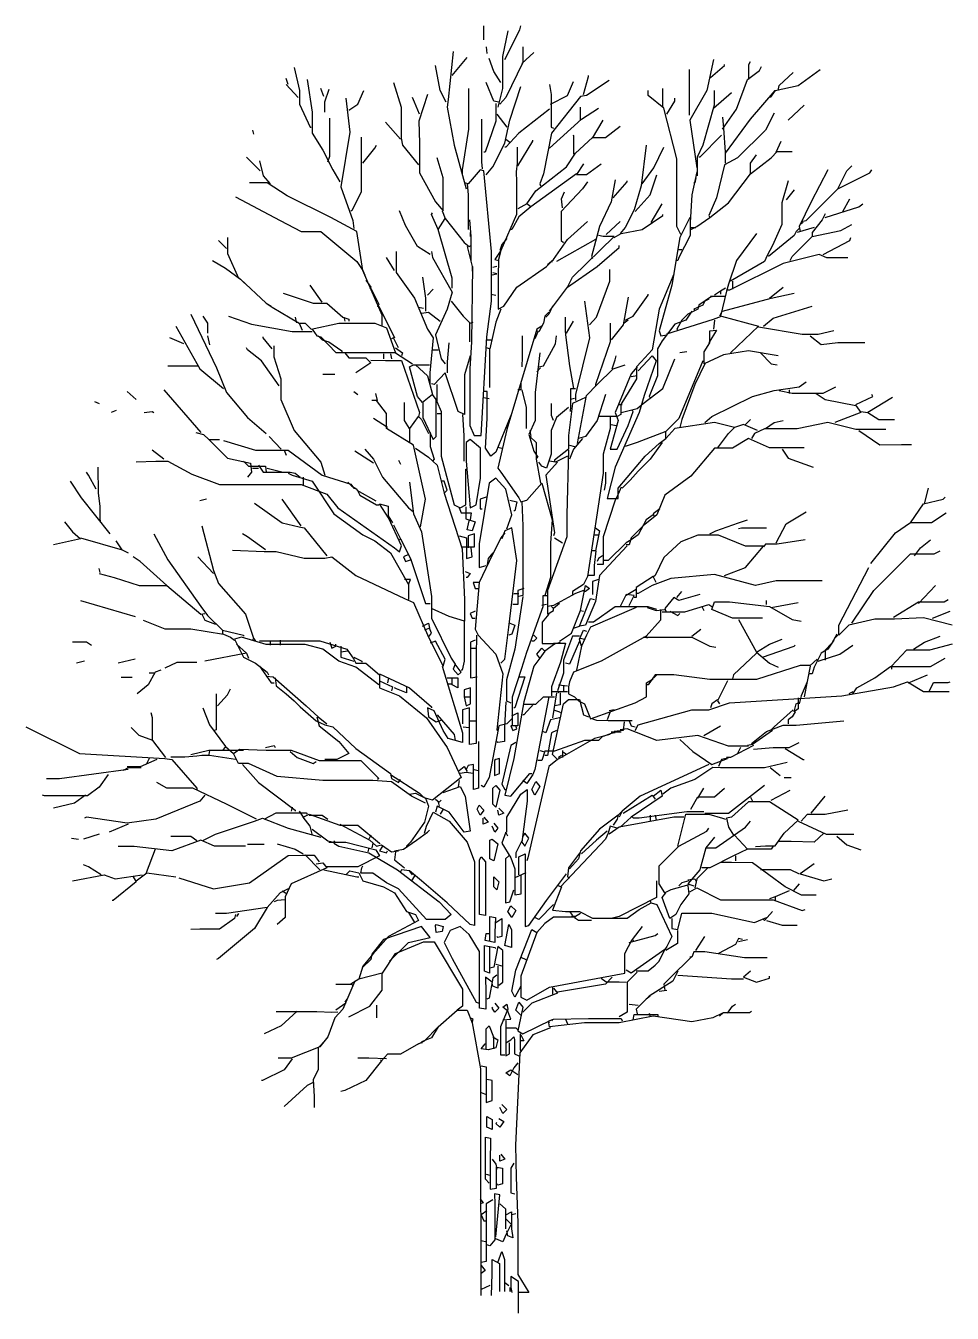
# Model space of a CAD drawing. Header units: inches. Extents: x 22 to 131, y 14 to 165.
import ezdxf

# ---------------------------------------------------------------- set-up
doc = ezdxf.new("R2010")
doc.units = ezdxf.units.IN
doc.header["$MEASUREMENT"] = 0
doc.layers.add('Standard', color=7, linetype='Continuous')

# ---------------------------------------------------------------- blocks, each defined once
blk = doc.blocks.new('A$C13CE6FD1')
at = {"layer": 'Standard', "color": 3, "linetype": 'Continuous'}
for points in [[(53.72, 151.08), (53.72, 149.45)], [(56.23, 147.12), (57.98, 150.62), (58.1, 151.08)], [(56.58, 150.5), (55.94, 147.47), (55.94, 143.73), (55.42, 141.52)], [(54.02, 148.63), (54.13, 147.82)], [(58.33, 148.63), (58.33, 146.77), (56.35, 142.68), (55.65, 141.87)], [(50.17, 148.05), (49.58, 142.45), (49.47, 141.52), (50.28, 137.08), (51.68, 131.95)], [(50.05, 145.25), (51.8, 147.35)], [(55.77, 144.43), (54.95, 145.72), (54.37, 147.23)], [(58.22, 146.65), (59.62, 147.93)], [(80.73, 147.12), (79.92, 143.5), (77.93, 140), (78.75, 134.4)], [(84.88, 144.78), (84.88, 146.53), (85.05, 146.88)], [(31.5, 146.18), (32.14, 143.5), (32.14, 141.87), (33.37, 139.18), (33.48, 139.18)], [(49.35, 142.1), (48.65, 143.5), (48.07, 146.42)], [(65.45, 143.03), (66.03, 145.13), (66.03, 145.25)], [(77.88, 140.58), (77.9, 144.2), (77.9, 145.95)], [(80.38, 145.02), (82.02, 146.42), (82.02, 146.53)], [(81.78, 138.95), (83.42, 141.28), (84.7, 144.78), (86.1, 145.83), (86.33, 146.3)], [(82.13, 136.15), (85.05, 140.12), (87.97, 143.5), (90.65, 144.08), (93.22, 145.95)], [(88.32, 143.5), (88.43, 144.08), (90.07, 145.6)], [(30.8, 144.2), (30.57, 144.9)], [(31.97, 142.68), (30.57, 144.2)], [(33.02, 144.78), (33.6, 140.93), (33.6, 138.48), (34.88, 136.5), (36.05, 134.17), (36.87, 132.77)], [(35, 142.8), (34.65, 143.73)], [(35.58, 143.62), (35.06, 142.1), (35.06, 140.93)], [(43.17, 144.43), (44.04, 141.52), (44.04, 137.9), (44.22, 137.08), (46.08, 134.75)], [(51.97, 143.73), (51.97, 138.95), (51.22, 134.17), (51.22, 133.58)], [(55.53, 142.1), (54.95, 142.22), (54.02, 144.43)], [(54.02, 133.58), (54.83, 134.52), (56.23, 137.32), (56.82, 140), (58.1, 143.97)], [(68.48, 144.67), (65.8, 142.92), (65.1, 142.8), (61.72, 138.48), (60.78, 133.7), (60.32, 132.53), (60.43, 132.3)], [(61.48, 144.2), (61.66, 143.03), (61.66, 139.18), (61.95, 139.07)], [(61.6, 141.87), (63.58, 142.92), (64.28, 144.55)], [(74.78, 141.52), (74.78, 143.73)], [(37.57, 142.57), (38.03, 138.6), (36.98, 132.18), (38.38, 128.22), (38.5, 127.28)], [(37.92, 141.17), (38.97, 141.87), (39.67, 143.5)], [(46.2, 140.7), (45.62, 142.1), (45.38, 142.68)], [(47.13, 143.03), (46.14, 139.88), (46.23, 137.32), (46.23, 133.82), (48.07, 130.43), (49, 129.38), (49, 133.23), (48.3, 135.57)], [(76.88, 126.58), (76.42, 127.52), (76.42, 135.45), (74.9, 141.4), (73.03, 142.92), (73.03, 143.5)], [(75.25, 140.7), (76.18, 142.22), (76.18, 142.57)], [(80.79, 143.5), (80.79, 141.75), (79.45, 137.08), (78.81, 135.68), (78.81, 133.47)], [(80.73, 141.4), (82.83, 143.27)], [(87.97, 143.5), (87.38, 142.68), (87.27, 142.8)], [(55.18, 141.98), (55.18, 139.88), (53.9, 136.27), (53.78, 136.27)], [(55.3, 140.7), (56.47, 139.18)], [(61.48, 141.28), (57.87, 138.48), (56.35, 136.85), (56.23, 136.85)], [(61.48, 136.73), (65.22, 140.12), (67.2, 141.4)], [(65.1, 140), (65.1, 141.52)], [(87.85, 140.82), (86.8, 138.83), (83.53, 135.57), (82.02, 134.75), (81.08, 130.9), (80.15, 128.8), (80.27, 128.57)], [(91.35, 141.75), (89.48, 140)], [(35.47, 135.1), (35.7, 135.8), (35.7, 140.23)], [(43.98, 137.78), (42.23, 139.77)], [(53.49, 140.12), (53.49, 135.1), (53.55, 134.28)], [(64.63, 133.7), (59.27, 129.85), (58.8, 130.2), (59.85, 131.72), (63.47, 134.52), (64.52, 136.15), (66.5, 137.96), (68.02, 137.96), (69.77, 139.3)], [(66.5, 137.9), (67.78, 140)], [(81.78, 140.35), (81.9, 139.07), (82.07, 136.27), (82.07, 134.98)], [(26.6, 138.83), (26.72, 138.37)], [(39.38, 138.02), (39.38, 131.6), (38.27, 129.38), (38.15, 129.38)], [(56.35, 137.78), (56.82, 137.43)], [(57.75, 134.63), (59.5, 137.55), (59.5, 137.67)], [(64.34, 136.03), (64.34, 138.13), (64.28, 138.25)], [(81.67, 138.25), (79.1, 135.68), (78.98, 135.68)], [(88.08, 136.27), (88.67, 137.55)], [(39.55, 134.98), (40.95, 136.73), (41.18, 137.08)], [(57.69, 136.85), (57.69, 134.98), (57.57, 133.93), (57.6, 132.77), (57.6, 128.92), (55.77, 124.72), (55.07, 123.67), (55.53, 123.55)], [(72.8, 137.08), (72.22, 132.3), (71.4, 129.5), (70.35, 127.4), (69.77, 126.7)], [(72.33, 132.53), (73.73, 134.4), (74.9, 136.85)], [(78.05, 127.17), (78.75, 127.52), (80.27, 128.57), (82.48, 130.32), (85.05, 133.7), (87.5, 135.57), (88.2, 136.33), (89.95, 136.33)], [(27.53, 134.05), (25.9, 135.68)], [(27.42, 135.22), (27.88, 133.47), (28.7, 132.53)], [(65.45, 134.87), (64.63, 133.64), (65.8, 133.64), (67.55, 134.87)], [(85.05, 133.7), (85.05, 134.98), (85.75, 135.92)], [(95.32, 131.95), (96.37, 134.05), (96.95, 134.63)], [(52.44, 122.85), (52.3, 113.98), (52.11, 110.83), (52.11, 104.18), (52.62, 103.02), (53.43, 103.02), (54.13, 114.57), (54.66, 118.77), (54.66, 124.6), (53.78, 134.05), (53.32, 134.17), (51.92, 132.53), (51.45, 132.65)], [(69.18, 133), (68.72, 130.43), (67.32, 127.52), (66.38, 124.02), (66.5, 123.78)], [(71.52, 129.27), (73.27, 131.25), (74.08, 133.58)], [(78.75, 133.93), (78.17, 131.25), (77.99, 127.98), (77.99, 126.47), (76.65, 123.9), (76.53, 123.55), (76.42, 123.55)], [(78.63, 133.23), (78.52, 132.65), (78.4, 132.65)], [(94.15, 134.17), (92.17, 130.43), (90.77, 127.52), (90.88, 126.93)], [(91, 128.1), (91.58, 128.22), (95.32, 131.95), (99.05, 133.82), (99.28, 134.17)], [(41.82, 115.85), (41.82, 117.13), (40.13, 120.98), (39.55, 122.38), (38.85, 126.93), (35.82, 128.57), (30.68, 131.13), (28.35, 132.65), (26.25, 132.65)], [(51.8, 132.53), (51.92, 131.25), (51.92, 127.17)], [(65.92, 132.77), (65.33, 131.95), (62.82, 129.27), (62.82, 125.88), (63.12, 125.65)], [(63, 129.73), (62.88, 130.78), (63.23, 131.6)], [(68.95, 130.9), (70.58, 132.77), (70.58, 132.88)], [(89.48, 132.88), (88.72, 130.32), (88.72, 127.75), (87.62, 125.3), (87.03, 124.13), (86.68, 123.43), (82.72, 121.1)], [(90.18, 131.83), (89.25, 130.67)], [(24.62, 131.02), (29.87, 128.22), (32.32, 126.93), (34.65, 126.93), (38.85, 123.43), (39.55, 122.38), (39.78, 121.8)], [(58.8, 130.2), (57.75, 129.62)], [(73.38, 127.98), (74.67, 130.2)], [(93.8, 128.57), (97.77, 129.85), (98.23, 130.2)], [(95.9, 129.27), (96.72, 130.78)], [(47.48, 124.25), (45.97, 125.18), (44.57, 127.63), (43.87, 129.38)], [(48.42, 127.17), (47.6, 128.92), (47.72, 129.15)], [(50.05, 120.28), (50.05, 121.45), (48.42, 127.17), (49.23, 128.45), (51.45, 125.65), (52.03, 125.18), (52.27, 125.3)], [(48.88, 129.38), (49.23, 128.45)], [(59.27, 129.85), (57.87, 128.68), (57.05, 127.17), (56.93, 127.17)], [(69.07, 126.23), (69.88, 126.7), (72.33, 127.17), (74.78, 128.8), (74.78, 128.92)], [(77.93, 128.57), (76.77, 126.23), (75.83, 120.63), (74.32, 115.27), (74.55, 114.68), (75.25, 114.8)], [(93.8, 129.03), (93.45, 128.33), (92.28, 126.82), (92.28, 126.35)], [(52.09, 128.33), (52.24, 126.35), (52.24, 123.43)], [(61.25, 123.08), (61.95, 123.67), (63.58, 126), (65.92, 128.1)], [(68.13, 126.58), (69.77, 128.1)], [(78.05, 127.4), (78.63, 127.4)], [(90.77, 127.28), (90.42, 126.93), (90.18, 126.47), (87.15, 124.02)], [(89.72, 123.55), (89.95, 124.02), (92.28, 126.35), (95.67, 127.05), (96.95, 127.75)], [(92.52, 127.4), (90.53, 126.82)], [(91.23, 127.98), (90.88, 127.75)], [(23.57, 124.95), (22.63, 125.88)], [(23.68, 126.23), (23.68, 124.37), (24.97, 121.45)], [(52.15, 126.82), (52.15, 126.35)], [(56.47, 126.12), (55.88, 125.42), (55.65, 124.72)], [(66.85, 126), (62.3, 123.43)], [(63.58, 120.4), (64.17, 121.57), (69.07, 126.35), (67.78, 126.35), (67.2, 126.47)], [(85.75, 126.7), (83.42, 123.55), (82.48, 120.75), (82.25, 119.93), (81.55, 117.02)], [(93.57, 124.25), (96.72, 125.88), (96.83, 126.23)], [(43.28, 122.38), (42.35, 123.9)], [(43.46, 124.6), (43.46, 122.15), (45.62, 119.12), (47.13, 115.5), (47.83, 114.45), (47.42, 110.37), (47.42, 108.97)], [(47.6, 124.6), (47.72, 123.9), (50.05, 119.82), (49.47, 117.83), (48.07, 114.8), (48.77, 112), (49.23, 111.42)], [(51.8, 125.18), (52.38, 122.85), (52.38, 122.27)], [(55.77, 124.72), (55.47, 123.67), (55.45, 121.68), (55.45, 117.83), (56.12, 118.18), (57.63, 120.4), (61.13, 122.85), (61.72, 123.43), (61.83, 123.43)], [(61.48, 117.6), (63.58, 120.4), (67.08, 122.85), (69.65, 125.07), (69.65, 125.3)], [(76.53, 124.83), (77, 124.83)], [(96.48, 123.84), (94.03, 123.84), (93.1, 124.25), (88.9, 123.2), (82.6, 120.05), (82.25, 120.05)], [(21.93, 123.55), (23.45, 122.62), (25.2, 121.33), (28.23, 118.53), (28.82, 118.18)], [(55.3, 122.85), (54.83, 122.73)], [(66.15, 115.97), (66.97, 116.9), (68.54, 121.1), (68.54, 122.5)], [(25.2, 121.33), (25.67, 120.87)], [(39.9, 121.22), (40.48, 120.4), (40.37, 120.17)], [(46.55, 121.57), (46.9, 119.12), (46.9, 117.6)], [(55.3, 121.92), (54.72, 121.8)], [(54.83, 122.15), (55.3, 122.03)], [(76.07, 121.92), (74.32, 117.83), (73.5, 113.05), (72.22, 111.65), (71.69, 111.07), (71.69, 109.67), (69.82, 106.63), (69.82, 105.47), (69.42, 105.23)], [(82.95, 121.1), (82.95, 120.17)], [(30.22, 119.7), (33.72, 118.53), (35.35, 118.53), (37.22, 116.9), (37.92, 116.67), (37.92, 116.43)], [(34.77, 118.65), (33.37, 120.63)], [(40.48, 120.28), (41.42, 118.42), (41.3, 118.07)], [(47.13, 119.47), (47.83, 120.17)], [(54.6, 119.58), (55.18, 119.47)], [(70.35, 116.55), (71.28, 117.02), (73.03, 119.47), (73.03, 119.58)], [(81.55, 119.93), (80.85, 119.47)], [(82.13, 120.28), (81.55, 119.93), (81.55, 119.58)], [(81.78, 117.6), (87.5, 119.12), (90.18, 119.7)], [(87.27, 119.12), (88.9, 120.4)], [(28.23, 118.53), (28.93, 118.07), (32.08, 116.2), (32.43, 115.38)], [(41.42, 118.18), (43.28, 114.45)], [(46.08, 118.07), (46.67, 117.95)], [(49.93, 118.77), (51.33, 117.02), (52.15, 116.2), (52.5, 116.32)], [(61.83, 118.18), (61.37, 117.25), (61.02, 116.9)], [(65.57, 118.77), (66.15, 114.45), (64.52, 107.8), (64.52, 107.1)], [(70.7, 119.23), (70.12, 115.97), (68.72, 114.22)], [(80.97, 119.35), (80.38, 119.23), (78.98, 118.3), (78.87, 117.83), (77.7, 117.25), (77, 116.55), (76.42, 115.5), (76.53, 115.38)], [(80.15, 119), (79.68, 118.77), (79.45, 118.3), (78.4, 117.83), (78.52, 117.72)], [(80.38, 119.35), (82.13, 119.35)], [(86.57, 115.85), (87.73, 116.78), (92.28, 118.18)], [(19.37, 117.25), (22.4, 110.95), (23.57, 108.03), (26.02, 105.12), (28.23, 103.25)], [(20.77, 117.02), (21.35, 116.2), (21.35, 115.03)], [(23.8, 117.02), (26.48, 116.08), (31.27, 115.21), (33.6, 115.21)], [(31.62, 116.9), (31.73, 116.32), (31.97, 116.32)], [(37.33, 116.9), (37.45, 116.43)], [(46.43, 117.37), (47.25, 117.48), (48.65, 116.43)], [(55.77, 117.83), (55.18, 116.32), (54.48, 113.17), (54.02, 113.28)], [(61.37, 117.48), (60.9, 117.02), (60.78, 116.2), (60.2, 115.15), (59.97, 115.27)], [(63.29, 116.9), (63.29, 115.27), (63.35, 114.8), (63.82, 111.18), (64.28, 108.5)], [(63.47, 115.03), (64.28, 116.43)], [(70.7, 116.55), (70.23, 116.2)], [(78.17, 117.6), (77.47, 116.55), (76.18, 116.08), (74.67, 114.1), (74.14, 113.17), (74.14, 110.02), (73.15, 107.57), (73.27, 107.45)], [(75.25, 114.92), (80.73, 116.67), (81.67, 117.02), (85.98, 115.85), (82.72, 112.7)], [(80.85, 116.55), (80.73, 115.5)], [(81.67, 117.48), (81.43, 117.02)], [(17.62, 115.85), (20.42, 110.83), (23.22, 108.5)], [(32.08, 116.2), (32.78, 116.2), (33.48, 115.5), (36.75, 116.2), (40.95, 116.2), (42.35, 115.62), (43.4, 112.7), (45.38, 111.42)], [(33.6, 115.5), (34.18, 114.68), (34.65, 114.57), (36.4, 112.76), (39.78, 112.73), (43.4, 112.73)], [(52.09, 116.2), (52.09, 113.98)], [(60.55, 115.85), (59.97, 115.5), (56.47, 103.72), (55.42, 99.17), (55.77, 98.7), (57.87, 95.67), (58.1, 95.2), (58.8, 95.43), (60.55, 97.42), (61.77, 93.1), (61.57, 90.42), (61.57, 86.33), (60.9, 84.23)], [(60.08, 115.15), (59.73, 114.33), (59.62, 114.33)], [(68.6, 116.2), (68.6, 113.98), (66.85, 108.97), (66.85, 108.85)], [(88.32, 112.35), (84.82, 112.93), (81.9, 112.47), (79.63, 111.42), (79.63, 112.82), (80.27, 113.87), (80.27, 115.27), (81.08, 115.38), (80.15, 113.87)], [(94.85, 115.27), (92.98, 114.86), (91.12, 114.86), (85.98, 115.73)], [(18.55, 113.75), (16.92, 114.45)], [(21.35, 114.68), (21.58, 113.63)], [(28.93, 113.17), (27.88, 114.45), (27.88, 114.57)], [(29.11, 113.52), (29.11, 112.23), (29.92, 109.67), (29.92, 107.22), (31.5, 103.6), (34.65, 99.87), (35.12, 98.35)], [(34.3, 114.68), (34.77, 114.22), (35.58, 113.98), (37.1, 112.93), (37.1, 112.7)], [(43.75, 113.28), (43.17, 114.45), (42.93, 114.33)], [(49.64, 113.87), (49.44, 111.65), (49.44, 110.37)], [(54.13, 114.22), (54.72, 114.22)], [(58.27, 111.07), (58.3, 112.23), (58.3, 114.68)], [(60.2, 111.07), (60.78, 111.18), (62.18, 113.75), (62.3, 114.68)], [(92.05, 114.68), (93.33, 113.69), (95.32, 113.9), (98.47, 113.9)], [(29.75, 108.85), (27.65, 111.77), (26.02, 113.05), (25.9, 113.28)], [(37.45, 112.7), (37.92, 112.12), (39.9, 112.12), (40.48, 111.53), (38.73, 110.37)], [(40.48, 111.83), (42.23, 111.8), (44.1, 111.8), (46.2, 105.7), (46.08, 105.23)], [(42, 112.58), (42, 112)], [(42.82, 112.58), (42.93, 112)], [(43.4, 113.28), (44.22, 112.7), (44.1, 112.35)], [(52.15, 112.35), (51.51, 110.13), (51.51, 105.47), (50.75, 105.82), (49.23, 110.37), (47.95, 108.97), (47.6, 109.08)], [(47.72, 113.05), (48.42, 113.05)], [(54.42, 113.17), (54.42, 108.62)], [(60.32, 112.7), (59.79, 108.03), (59.79, 104.77), (59.03, 103.13), (59.62, 101.15), (60.08, 100.45), (59.97, 100.33)], [(71.87, 110.6), (73.5, 112.35), (73.97, 111.77), (72.57, 107.68), (71.98, 105.7), (69.18, 99.28), (68.25, 95.61), (69.53, 95.61), (69.53, 96.83), (72.68, 100.57), (74.32, 102.08), (75.13, 102.67), (75.13, 103.48)], [(68.83, 110.83), (69.18, 111.88), (69.3, 112.35)], [(69.88, 105.7), (71.75, 106.17), (72.45, 106.75), (74.78, 108.5), (76.18, 112)], [(77.58, 112.82), (76.77, 112.7)], [(86.22, 112.7), (87.5, 111.42), (88.2, 111.3)], [(20.18, 111.13), (16.68, 111.13)], [(46.61, 106.87), (46.61, 105.12), (47.83, 102.55), (48.18, 102.9), (48.18, 107.22), (47.72, 107.8), (46.55, 106.87), (45.97, 107.57), (45.03, 111.07), (45.5, 111.3), (47.37, 111.3)], [(45.73, 111.3), (47.13, 110.02), (47.72, 107.8)], [(60.43, 110.95), (59.97, 110.48)], [(64.75, 102.08), (65.8, 107.68), (67.08, 108.97), (68.95, 110.83), (70.35, 111.3)], [(71.75, 111.07), (71.05, 110.25), (69.18, 105.7), (69.53, 104.77), (68.6, 101.38), (69.42, 101.38), (70.7, 104.18), (71.28, 105.82), (71.17, 105.93)], [(79.45, 111.77), (76.65, 105), (75.13, 103.48), (71.75, 102.2), (70.35, 101.73)], [(79.68, 111.42), (78.52, 108.97), (77, 104.88), (76.77, 103.95)], [(34.88, 110.19), (36.28, 110.19)], [(48.24, 108.97), (48.24, 106.98), (48.77, 105.82), (48.77, 100.57), (50.28, 94.85), (50.98, 94.5), (51.63, 94.85), (51.63, 99.05), (51.68, 99.05)], [(58.1, 109.2), (58.1, 108.38), (57.75, 108.38)], [(71.75, 110.02), (71.05, 109.9)], [(79.68, 104.53), (80.5, 105.23), (85.28, 107.57), (87.85, 108.27), (90.77, 108.73), (91.58, 109.32)], [(11.9, 108.15), (12.95, 107.22)], [(16.22, 108.38), (20.53, 103.37)], [(38.5, 108.15), (38.97, 107.8)], [(41.3, 107.1), (41.07, 107.92)], [(56.93, 105.35), (55.18, 101.03), (54.6, 100.57), (53.96, 101.5), (54.16, 105), (54.16, 108.15), (53.78, 108.15)], [(53.78, 107.45), (54.37, 107.33)], [(58.22, 108.38), (58.74, 106.28), (58.74, 103.83)], [(65.68, 107.45), (64.17, 106.75), (63.7, 103.02), (63.7, 101.38), (62.07, 100.1), (62.07, 99.98)], [(63.93, 105.82), (63.99, 106.4), (63.99, 108.5), (64.52, 108.5)], [(64.4, 107.33), (63.93, 107.22)], [(68.02, 107.8), (67.08, 104.77), (65.68, 102.9), (64.87, 102.67)], [(88.43, 108.27), (89.95, 107.98), (93.57, 107.98), (95.08, 108.73)], [(89.6, 108.38), (89.6, 107.92)], [(92.75, 107.92), (93.8, 107.22), (97.42, 106.52), (98, 105.7), (94.97, 104.53)], [(97.42, 106.63), (99.4, 107.57), (99.28, 107.8)], [(101.73, 107.45), (98.82, 105.7), (100.1, 104.88), (101.97, 104.88)], [(8.05, 106.98), (8.63, 106.75)], [(10.62, 105.93), (10.03, 105.7)], [(13.88, 105.7), (14.82, 105.82), (15.05, 105.7)], [(46.32, 92.28), (46.9, 95.55), (45.5, 101.85), (42.35, 103.83), (42.35, 105.58), (41.18, 107.1), (40.6, 107.1)], [(45.03, 103.83), (44.45, 104.77), (44.45, 106.87)], [(63.7, 106.28), (62.3, 105.12), (61.66, 103.6), (61.66, 100.8), (61.13, 99.17), (60.55, 99.4), (60.2, 99.87)], [(61.95, 104.77), (61.72, 105.35), (61.72, 106.75)], [(69.53, 106.63), (70, 106.63)], [(98, 105.82), (98.82, 105.7)], [(42.47, 103.95), (40.83, 105)], [(45.09, 102.2), (45.09, 103.83), (46.08, 105.23), (46.43, 104.88), (47.25, 103.25)], [(48.3, 105.58), (48.77, 105.58)], [(51.27, 105.47), (51.42, 103.02), (51.42, 99.98)], [(68.6, 105.23), (68.6, 103.83), (67.78, 100.8), (67.78, 98.58), (65.92, 86.45), (65.45, 85.52), (64.17, 84.7), (64.17, 84.35)], [(69.3, 105.23), (67.32, 105.23)], [(68.72, 104.3), (69.3, 104.18)], [(81.2, 101.5), (82.48, 103.25), (83.18, 103.95), (80.85, 104.53), (76.18, 103.83), (75.13, 102.67)], [(85.87, 103.6), (84.23, 104.3), (83.18, 103.95)], [(84.47, 104.3), (85.05, 104.88)], [(100.92, 103.72), (97.42, 103.72), (94.15, 104.53), (90.53, 103.78), (86.68, 103.78), (85.52, 103.25), (85.17, 102.67)], [(86.8, 103.83), (87.85, 104.53), (88.9, 104.77)], [(19.95, 103.37), (20.88, 103.13), (21.47, 102.55), (22.75, 102.55)], [(29.98, 101.38), (28.58, 102.9)], [(47.48, 103.37), (47.48, 101.73), (47.95, 100.22), (47.72, 99.98)], [(59.15, 103.6), (59.27, 102.9)], [(59.15, 102.9), (59.91, 102.2), (59.91, 100.22), (60.43, 97.42)], [(97.77, 103.6), (100.22, 101.91), (102.78, 101.94), (103.95, 101.94)], [(16.22, 100.22), (14.82, 101.27)], [(21.47, 102.55), (23.68, 100.33), (26.37, 99.75), (26.48, 98.7), (26.02, 98.12)], [(23.22, 102.43), (26.95, 101.27), (30.8, 101.27), (34.77, 98.35), (38.15, 97.3), (38.5, 96.83), (38.73, 96.83)], [(30.33, 101.27), (30.57, 100.68)], [(39.78, 101.38), (40.83, 100.22), (41.88, 98.12), (44.92, 94.5), (45.5, 94.03)], [(45.73, 101.5), (47.25, 100.45), (48.3, 99.52), (49.12, 96.25), (49.47, 96.6), (49.12, 97.65), (48.77, 97.65)], [(51.68, 99.98), (52.15, 94.5), (52.85, 94.85), (53.38, 98), (53.38, 101.5), (52.15, 102.55), (51.68, 102.2), (51.68, 99.98)], [(55.42, 101.62), (55.88, 101.5)], [(63.7, 101.27), (63.52, 93.68), (63.52, 91.12), (61.25, 84.82), (61.25, 82.02), (61.95, 82.48), (61.95, 82.72)], [(65.33, 102.67), (64.28, 101.38), (63.82, 100.22)], [(63.82, 101.85), (64.4, 101.73)], [(74.67, 102.2), (73.27, 100.22), (71.87, 98.82), (70.93, 97.77), (70, 96.83)], [(91.35, 101.56), (87.27, 101.56), (84.82, 102.67), (82.95, 101.5), (80.85, 101.5), (78.05, 98.23), (75.02, 96.02), (74.08, 93.68), (72.45, 92.4), (71.05, 91), (70.82, 90.18), (70.47, 90.18)], [(88.78, 101.38), (89.48, 100.33), (92.4, 99.28)], [(12.95, 99.93), (15.28, 100.01), (16.68, 100.01), (19.48, 98.47), (22.75, 97.24), (26.6, 97.27), (32.32, 97.27), (35.35, 96.13), (36.63, 94.5), (43.28, 89.83), (43.87, 89.37), (44.1, 90.07), (42.58, 93.33), (41.53, 94.97), (42.52, 94.73), (42.52, 93.57), (43.05, 92.75)], [(25.55, 99.98), (26.13, 99.4), (28.12, 99.4), (28.23, 98.7)], [(40.83, 99.75), (38.62, 101.15)], [(43.75, 100.1), (43.98, 99.63)], [(62.42, 99.87), (61.02, 98.35), (62.07, 91.58), (61.95, 91.23)], [(63.58, 100.57), (62.18, 99.87), (61.48, 99.98)], [(8.28, 96.72), (7.35, 98.35), (7.12, 98.7)], [(8.46, 99.28), (8.49, 96.25), (8.68, 94.73), (8.68, 93.22), (8.75, 92.98)], [(26.6, 99.17), (27.3, 99.17)], [(27.3, 99.52), (27.88, 98.7), (31.03, 98.7), (31.62, 98.58), (32.2, 98.12)], [(28.35, 99.17), (30.22, 98.7)], [(30.8, 98.58), (31.27, 98.35), (33.6, 97.65), (36.17, 93.8), (39.55, 91.35), (40.95, 90.65), (42.82, 89.25), (44.92, 85.52), (45.15, 86.1), (44.45, 86.1)], [(68.02, 98.7), (68.02, 97.42), (67.9, 96.6)], [(9.92, 91.47), (6.53, 95.67), (5.25, 97.65)], [(32.55, 98.12), (32.55, 97.18)], [(37.8, 97.53), (38.27, 97.07), (38.85, 96.72), (39.2, 96.02), (41.18, 94.85), (41.42, 94.85)], [(45.03, 97.53), (45.5, 93.8), (46.43, 91.7), (47.6, 84.12), (47.6, 81.55), (49.93, 76.88), (50.4, 76.18)], [(56.47, 92.05), (57.05, 93.68), (56.35, 96.72), (55.18, 98), (54.37, 97.42), (53.2, 90.3), (53.2, 87.5), (54.02, 87.73)], [(69.88, 96.95), (69.53, 96.13), (69.18, 95.43), (67.78, 91.12), (67.78, 87.85), (67.08, 87.85)], [(105.47, 94.97), (105.93, 96.83)], [(21.23, 95.55), (20.42, 95.32)], [(32.32, 92.4), (30.1, 95.55)], [(38.85, 96.6), (41.07, 95.32)], [(49.12, 96.25), (51.22, 89.72), (51.51, 83.77), (51.51, 81.2), (49.7, 81.78), (47.6, 82.72)], [(54.02, 95.78), (53.32, 95.55), (53.32, 94.38), (53.55, 94.38)], [(56.82, 95.43), (57.63, 95.2), (57.4, 94.15), (57.28, 94.15)], [(58.22, 95.2), (58.33, 92.4), (58.33, 84.23), (57.87, 84.12)], [(103.83, 92.75), (105.35, 94.97), (107.68, 95.55), (107.92, 95.78)], [(26.83, 95.08), (30.1, 92.75), (32.08, 92.28), (32.67, 92.17), (35.35, 88.9)], [(50.87, 94.5), (51.1, 93.92), (52.27, 93.92), (52.15, 93.1)], [(51.63, 94.62), (51.63, 93.22), (52.73, 92.87), (52.38, 91.82), (51.8, 91.93), (52.03, 92.98)], [(73.62, 93.68), (72.8, 93.1), (71.87, 91.35), (71.05, 90.77), (70.47, 90.42), (68.37, 88.32), (67.9, 88.32)], [(74.43, 94.38), (73.62, 93.8), (73.73, 93.57)], [(88.08, 90.42), (89.25, 92.63), (91.58, 94.03)], [(99.17, 87.97), (102.08, 91.58), (103.83, 92.81), (106.28, 92.81), (108.03, 93.92)], [(4.55, 92.87), (5.48, 91.7), (6.42, 90.88), (3.27, 90.18)], [(20.65, 92.4), (22.05, 87.15), (22.63, 85.63), (25.78, 82.02), (26.72, 79.22), (26.6, 78.98)], [(43.17, 92.52), (43.98, 90.88), (43.87, 90.77)], [(55.77, 76.3), (56.23, 76.77), (56.7, 80.5), (57.63, 88.32), (57.05, 92.17), (56.23, 91.82), (55.88, 90.88)], [(66.85, 92.17), (67.32, 91.82), (66.85, 89.48), (66.5, 89.48)], [(80.27, 91.47), (80.97, 91.82), (83.65, 92.75), (84.7, 93.1)], [(6.42, 91), (11.32, 89.6), (12.02, 89.25)], [(11.32, 89.6), (10.62, 90.65)], [(15.05, 91.47), (16.68, 88.43), (20.53, 82.95), (21.35, 81.9), (23.1, 80.15), (25.55, 79.57), (25.55, 79.45)], [(28.12, 89.6), (26.02, 91.12), (25.43, 91.47)], [(43.98, 90.88), (45.15, 88.55), (46.9, 83.3), (47.48, 83.3)], [(50.87, 91.23), (51.74, 91), (51.74, 88.55), (52.38, 88.78), (52.27, 89.83)], [(51.22, 89.95), (52.67, 89.95), (52.67, 91.47), (51.92, 91.23), (51.92, 89.83)], [(56.23, 91.58), (55.77, 91), (54.37, 88.2), (53.2, 85.75), (52.73, 80.27), (53.08, 79.57), (55.18, 77.35), (56, 75.02), (55.3, 68.48), (55.42, 68.37)], [(62.07, 91), (63, 90.42)], [(66.73, 91.35), (67.2, 91.35)], [(82.02, 86.57), (84.47, 87.5), (86.57, 90.01), (84.47, 90.01), (81.32, 91.29), (78.87, 91.29), (76.88, 90.53), (74.9, 88.67), (73.85, 86.57), (73.73, 86.45)], [(86.92, 92.11), (84, 92.11), (83.65, 92.05)], [(91.47, 90.77), (88.2, 90.24), (86.8, 90.24), (86.57, 89.95)], [(104.3, 88.9), (105, 89.83), (106.17, 90.77)], [(24.27, 89.54), (28, 89.4), (29.4, 89.4), (32.67, 88.61), (35.12, 88.61), (35.93, 88.78), (38.73, 86.57), (44.45, 83.88), (45.5, 83.42), (47.25, 79.33), (47.6, 79.8), (47.37, 80.38), (46.78, 80.15)], [(54.83, 89.25), (54.25, 88.55), (54.13, 87.62)], [(70.58, 90.07), (67.32, 86.57), (66.85, 83.53), (65.68, 80.73), (64.98, 80.62)], [(66.91, 89.48), (66.7, 87.73), (66.7, 86.57), (65.92, 86.57)], [(96.95, 80.97), (99.52, 84.82), (103.83, 89.13), (106.63, 89.13), (107.33, 89.48)], [(16.57, 85.4), (13.42, 88.2), (12.6, 88.78)], [(22.05, 86.8), (20.18, 88.78)], [(44.92, 89.02), (44.33, 88.78), (44.57, 88.2), (45.15, 88.43)], [(67.67, 88.9), (67.2, 88.55), (67.08, 88.2)], [(8.75, 86.92), (8.63, 87.38)], [(8.63, 86.8), (10.38, 86.33), (13.3, 85.4), (16.57, 85.4), (20.53, 82.02), (21, 82.13)], [(51.57, 87.03), (52.15, 86.8), (51.8, 86.33), (51.68, 86.33)], [(73.97, 85.75), (73.62, 86.45), (71.63, 85.17), (71.63, 84), (71.4, 84)], [(93.45, 85.93), (88.08, 85.93), (85.63, 85.4), (80.85, 86.68), (75.72, 86.22), (73.5, 85.4), (71.87, 84.47), (71.75, 84.47)], [(108.73, 80.73), (105.35, 81.61), (101.97, 81.46), (99.63, 81.46), (96.6, 80.73), (95.43, 79.57), (95.43, 80.73), (98.93, 87.5)], [(44.92, 85.52), (44.92, 83.77)], [(53.2, 85.75), (52.5, 85.75), (52.73, 85.05), (53.08, 85.05)], [(58.45, 85.05), (57.75, 84.82), (57.75, 83.18), (57.17, 83.18)], [(65.45, 84.82), (64.52, 84.47), (61.95, 83.07), (61.25, 82.95)], [(65.1, 82.48), (65.68, 85.4), (66.15, 85.05), (65.68, 84.7), (65.45, 84.7)], [(67.2, 86.1), (66.5, 85.87), (66.5, 84.35)], [(71.63, 84.93), (70.47, 84.23)], [(76.42, 84), (77, 84.7)], [(104.77, 83.3), (106.75, 85.4)], [(6.42, 83.65), (12.83, 81.78)], [(58.33, 84.12), (57.4, 77.93), (56.41, 74.32), (56.41, 71.87), (56.93, 71.63)], [(57.11, 69.07), (57.11, 72.33), (58.22, 75.72), (58.8, 77.58), (60.72, 82.95), (60.72, 84.23), (61.25, 84.23)], [(57.28, 84.47), (57.87, 84.47)], [(61.13, 83.18), (60.55, 83.07)], [(62.65, 83.3), (61.95, 82.72), (61.72, 82.95)], [(64.28, 80.38), (64.98, 80.62), (66.27, 83.88), (66.73, 83.77)], [(70.82, 83.07), (71.4, 84.23), (70.47, 84.35), (69.77, 82.95)], [(74.67, 82.31), (77.35, 82.31), (80.15, 83.18), (80.5, 82.95)], [(79.1, 84.35), (76.65, 83.65), (76.07, 84), (75.02, 82.72), (75.13, 82.37)], [(86.45, 81.55), (82.95, 81.55), (80.5, 82.6), (80.85, 83.48), (82.6, 83.48), (87.27, 82.95), (89.95, 81.43), (91, 81.2)], [(86.92, 83.18), (86.92, 83.65)], [(87.5, 82.83), (90.65, 83.42)], [(101.85, 81.67), (104.77, 83.48), (107.8, 83.48), (108.27, 83.77)], [(20.65, 82.02), (21, 81.32), (22.28, 80.85)], [(52.73, 82.37), (52.15, 82.13), (52.38, 81.55), (52.73, 81.55)], [(61.37, 82.02), (60.61, 81.08), (60.61, 78.58), (62.18, 78.58), (62.77, 78.75)], [(62.65, 78.87), (64.05, 79.8), (65.1, 82.48), (65.45, 82.37)], [(71.63, 82.83), (66.27, 80.5), (65.8, 79.57), (65.22, 78.28), (64.98, 79.1), (65.45, 80.15), (65.8, 80.03)], [(74.08, 82.6), (73.03, 82.89), (69.18, 82.89), (66.62, 81.08), (66.03, 81.08)], [(74.49, 82.6), (74.49, 81.32), (72.8, 79.45), (72.92, 79.22)], [(72.92, 82.83), (73.97, 82.48), (75.02, 82.6)], [(75.6, 82.37), (76.53, 81.9), (76.77, 82.13)], [(79.33, 82.95), (79.57, 82.48)], [(106.4, 81.55), (108.5, 82.37)], [(13.77, 81.32), (16.33, 80.33), (19.37, 80.33), (23.22, 79.68), (24.03, 79.33), (24.5, 78.98)], [(23.1, 80.15), (23.1, 79.68)], [(46.55, 80.62), (47.25, 80.97), (47.37, 80.38)], [(51.45, 81.2), (51.45, 76.53), (51.22, 75.48), (51.1, 75.48)], [(56.82, 80.97), (57.4, 80.73), (57.05, 79.68), (56.7, 79.57)], [(78.17, 79.45), (79.22, 80.27)], [(83.65, 81.43), (85.75, 77.58), (87.27, 78.52), (88.78, 79.1)], [(5.48, 78.81), (7.12, 78.81), (7.7, 78.4)], [(41.42, 73.73), (38.73, 75.83), (36.75, 76.53), (34.88, 77.93), (32.78, 78.46), (28.23, 78.46), (25.32, 79.33), (24.5, 79.1), (25.55, 77), (26.95, 76.3), (28.35, 75.25), (28.47, 74.9)], [(26.72, 79.22), (26.95, 78.87)], [(27.42, 78.92), (34.53, 78.92), (37.68, 77.93), (38.5, 76.77), (38.73, 76.3), (39.9, 76.3), (41.53, 74.9), (41.53, 73.38), (43.87, 72.45), (47.02, 69.88), (49.47, 66.38), (51.1, 62.88), (47.72, 60.2), (46.9, 60.43)], [(28.7, 78.87), (28.7, 78.4)], [(29.87, 78.98), (29.87, 78.4)], [(35.7, 78.75), (35.93, 78.05), (36.4, 78.28), (36.4, 78.52)], [(47.25, 79.33), (49, 75.95), (49.23, 76.77), (48.07, 78.87), (47.48, 78.63)], [(52.91, 79.57), (52.88, 77.23), (52.88, 66.85), (52.09, 66.73), (52.09, 71.05), (51.27, 70.82), (51.27, 69.18)], [(52.73, 78.98), (52.21, 78.75), (52.21, 74.55), (52.97, 74.67)], [(59.62, 79.57), (59.97, 79.22), (59.62, 78.87), (59.38, 78.87)], [(61.95, 78.63), (63.35, 78.63), (62.77, 76.42), (61.72, 73.5), (61.72, 72.45)], [(64.98, 79.45), (64.17, 79.45), (63.12, 76.65), (63.12, 75.13), (62.42, 73.03), (62.53, 72.8)], [(64.98, 78.87), (63.82, 76.18), (63.35, 76.3)], [(72.8, 79.45), (67.55, 76.53), (64.28, 75.25), (63.82, 74.08), (63.7, 73.5), (63.7, 72.68), (64.4, 72.33), (64.87, 71.87), (65.57, 71.52), (66.27, 69.77), (71.52, 71.63), (72.86, 72.33), (72.86, 73.97), (73.62, 74.43)], [(65.1, 79.22), (65.57, 79.1)], [(72.45, 79.33), (78.17, 79.33), (80.27, 78.28), (80.97, 78.17)], [(94.85, 78.98), (94.15, 77.93), (93.33, 77.47), (92.52, 75.83), (92.28, 75.02), (91.93, 75.02)], [(95.2, 79.68), (94.62, 78.63), (93.8, 77.82), (93.8, 76.65)], [(95.32, 79.57), (94.97, 79.22)], [(104.18, 77.93), (105.47, 78.75), (107.33, 79.45)], [(24.73, 78.52), (25.9, 77.47), (21, 76.53)], [(25.9, 77.47), (26.13, 76.88)], [(36.98, 78.28), (36.98, 77), (38.5, 76.53)], [(37.8, 77.7), (36.98, 77.58)], [(52.27, 78.05), (52.85, 78.05)], [(60.9, 77.7), (60.32, 76.88), (59.97, 77.35), (60.55, 78.05), (60.9, 77.7)], [(62.07, 78.52), (60.9, 77.7)], [(65.22, 78.28), (64.63, 75.48)], [(85.75, 77.47), (83.07, 74.9), (82.95, 74.43)], [(85.75, 77.58), (87.27, 76.3), (88.32, 75.83)], [(86.45, 77), (90.18, 78.28), (90.3, 78.4)], [(92.98, 76.53), (95.55, 77.35), (97.07, 78.4)], [(108.73, 78.52), (106.05, 77.82), (103.37, 77.82), (101.62, 75.95), (101.62, 75.6)], [(6.88, 76.53), (5.95, 76.3)], [(12.83, 76.77), (10.85, 76.3)], [(20.07, 76.36), (17.73, 76.36), (16.33, 75.72)], [(27.42, 75.95), (28.82, 73.97), (29.17, 73.97)], [(38.5, 77), (39.43, 76.53), (39.43, 76.42)], [(48.88, 75.95), (51.27, 68.13), (51.27, 66.97), (49.58, 67.43), (49, 68.37), (47.95, 70.7), (47.13, 71.05), (47.25, 70), (48.18, 69.42), (48.88, 69.65)], [(50.4, 76.18), (50.17, 75.6), (50.75, 74.9), (51.1, 75.25), (50.4, 76.18)], [(60.32, 76.88), (59.62, 75.95), (58.45, 71.75), (57.28, 65.1), (56.23, 60.78), (56.93, 60.67), (59.15, 63.35), (59.38, 63.35)], [(92.87, 76.77), (92.05, 76.01), (90.88, 76.01), (85.75, 74.38), (80.27, 74.38), (76.07, 74.9), (73.85, 74.9), (73.03, 73.73), (72.92, 73.73)], [(92.05, 75.95), (91.35, 72.33)], [(97.07, 72.68), (97.53, 73.38), (99.63, 74.55), (101.5, 75.89), (106.17, 75.89), (107.92, 76.88)], [(12.48, 74.61), (11.2, 74.61)], [(15.87, 75.48), (15.17, 75.25), (14.35, 73.73), (13.07, 72.68)], [(15.05, 75.13), (14.47, 75.13)], [(28.23, 74.78), (29.05, 74.67), (32.9, 71.28), (34.3, 70), (35.35, 69.18)], [(29.28, 74.55), (29.4, 73.62), (30.57, 72.68), (31.5, 71.87), (32.2, 71.17), (34.07, 69.53), (35.12, 69.07), (36.05, 68.83), (38.73, 66.27), (42.82, 63.35), (42.93, 62.77), (43.75, 62.3), (43.98, 62.65)], [(41.53, 75.02), (45.03, 73.38), (47.6, 71.17), (47.6, 71.05)], [(41.53, 74.2), (43.05, 73.5), (42.93, 73.03)], [(42.58, 74.55), (42.47, 73.97)], [(49.47, 74.55), (50.69, 74.55), (50.69, 73.38), (50.05, 73.73), (50.05, 74.55)], [(57.87, 74.67), (58.57, 74.67), (57.4, 71.05), (57.28, 71.05)], [(71.52, 68.37), (71.87, 69.07), (78.17, 70.82), (80.15, 70.82), (82.6, 71.63), (95.78, 72.45), (101.85, 73.5), (103.48, 74.08), (105.35, 72.98), (108.38, 72.98)], [(74.08, 74.9), (73.73, 74.55)], [(82.37, 74.2), (81.2, 71.87), (81.43, 71.52)], [(91.7, 74.08), (91, 72.45), (90.77, 71.52)], [(103.6, 73.97), (105.82, 74.9)], [(106.05, 73.03), (106.52, 74.03), (108.27, 74.03), (108.5, 74.08)], [(22.34, 72.68), (22.34, 68.48), (22.17, 68.37)], [(22.52, 71.28), (23.68, 72.57), (24.03, 73.27)], [(44.68, 73.5), (44.68, 72.8), (43.52, 73.27), (43.28, 73.38)], [(49.58, 73.85), (50.05, 73.85)], [(51.45, 72.33), (51.68, 71.28), (52.21, 71.52), (52.21, 73.38), (51.45, 73.15), (51.45, 72.33)], [(63.58, 72.92), (61.72, 72.92)], [(62.3, 72.8), (61.83, 69.88)], [(62.71, 72.8), (62.71, 71.4), (62.07, 71.28)], [(62.53, 73.73), (63.58, 73.62)], [(63.12, 73.62), (63.12, 73.03)], [(97.07, 72.92), (96.6, 72.68)], [(20.77, 71.05), (21.58, 69.07), (23.45, 66.5), (23.1, 66.03)], [(51.45, 72.33), (52.15, 72.33)], [(56.35, 71.75), (56.17, 68.83), (56.17, 67.08), (55.42, 66.97), (55.3, 67.08)], [(61.37, 72.33), (59.73, 63.82), (59.5, 63.23), (58.8, 62.18), (58.33, 62.53)], [(59.62, 71.52), (58.45, 70.23), (58.33, 70.23)], [(58.45, 71.46), (59.85, 71.46), (60.78, 72.33), (62.07, 72.33)], [(63.47, 65.57), (62.42, 64.98), (61.83, 65.57), (63.12, 71.52), (63.7, 72.04), (64.98, 72.04), (65.45, 70.23), (66.03, 70)], [(81.2, 71.98), (80.5, 71.52), (80.38, 71.05)], [(90.65, 72.22), (90.65, 70.93), (90.18, 70.58), (90.42, 71.52), (90.65, 71.63)], [(14.88, 67.2), (14.88, 69.88), (14.7, 70.47)], [(34.18, 70), (34.42, 68.95), (36.75, 67.08), (37.92, 65.68), (36.52, 64.98), (35.12, 64.98)], [(48.3, 70.23), (50.28, 67.9), (50.4, 67.2)], [(52.15, 69.53), (52.85, 69.53)], [(57.05, 69.77), (56.47, 69.18), (55.53, 68.95), (54.37, 62.88), (53.78, 61.72), (53.43, 61.95)], [(57.05, 70.12), (57.75, 70.47), (57.75, 68.95), (56.93, 68.95), (57.17, 68.37), (57.63, 68.6), (57.52, 68.95)], [(62.65, 69.88), (61.6, 69.65), (61.02, 68.13), (60.67, 68.25)], [(61.95, 70.82), (62.65, 70.58), (62.77, 70.47)], [(66.5, 69.77), (66.97, 69.59), (68.37, 69.56), (71.17, 69.56)], [(68.6, 70.58), (68.25, 69.65)], [(69.07, 70.82), (68.48, 70.7)], [(70.82, 69.53), (71.05, 68.95), (71.52, 68.83)], [(85.17, 66.85), (86.92, 68.25), (88.9, 69.01), (90.42, 69.01), (96.02, 69.53)], [(90.07, 70.82), (87.85, 68.83), (87.5, 68.48)], [(90.3, 70.58), (89.95, 70), (89.48, 69.65), (89.48, 69.18)], [(0, 68.83), (6.3, 65.68), (16.33, 65.1), (17.15, 64.98), (20.07, 61.6), (20.07, 61.48)], [(16.45, 65.22), (14.93, 67.2), (13.3, 67.78), (12.37, 68.72)], [(51.33, 68.83), (52.03, 68.72)], [(62.3, 68.37), (61.72, 68.13), (61.25, 65.45), (60.9, 65.45)], [(69.18, 68.13), (68.72, 68.02), (67.78, 67.67)], [(69.88, 68.19), (68.72, 68.19)], [(70.23, 69.42), (70.12, 68.37), (69.07, 68.25)], [(84.82, 66.56), (82.48, 66.56), (78.87, 67.78), (74.08, 67.2), (70.58, 68.6), (69.77, 68.48)], [(79.57, 67.78), (81.55, 68.95)], [(87.62, 68.37), (85.28, 66.73), (84.7, 66.62), (84.7, 66.5)], [(23.45, 66.5), (24.38, 65.68)], [(28.12, 66.38), (29.17, 66.62), (29.28, 66.38)], [(53.14, 67.08), (53.14, 61.6), (52.56, 61.48), (52.56, 64.4), (51.92, 64.28), (51.68, 63.82)], [(57.52, 66.97), (56.93, 66.62), (55.88, 62.07), (56.23, 61.48), (56.35, 61.48)], [(67.67, 67.67), (67.2, 67.2), (65.57, 67.2), (62.07, 65.98), (60.9, 65.98), (60.55, 64.87), (60.08, 64.87)], [(68.6, 67.9), (66.73, 67.43), (63.47, 65.57), (63.12, 65.8)], [(76.77, 67.32), (78.28, 65.92), (80.5, 64.4), (82.37, 65.1)], [(85.4, 66.62), (82.72, 65.22), (82.25, 65.22)], [(85.4, 66.21), (87.73, 66.41), (89.6, 66.41), (90.77, 66.97)], [(15.4, 64.98), (13.42, 64.11), (11.9, 64.11)], [(14.47, 65.1), (14.12, 64.4)], [(24.62, 64.98), (21.58, 65.45), (20.65, 65.45), (20.07, 65.39), (18.67, 65.25), (17.03, 65.25)], [(19.37, 65.57), (21.47, 66.09), (25.55, 66.09)], [(21.58, 66.03), (21.47, 65.57)], [(46.9, 59.85), (45.27, 60.67), (42.93, 62.36), (40.72, 62.5), (34.88, 62.5), (29.52, 63), (26.13, 64.52), (24.97, 64.52), (24.38, 65.68), (25.08, 66.21), (28.23, 66.06), (31.15, 66.06), (34.42, 64.87), (39.32, 64.87), (41.42, 62.77), (41.3, 62.65)], [(31.03, 65.92), (31.85, 65.22), (33.72, 64.52), (34.07, 64.75)], [(55.01, 64.87), (55.01, 63.12), (55.59, 63.35), (55.59, 65.1), (55.18, 64.98), (55.01, 64.87)], [(62.42, 64.98), (61.37, 64.17), (58.92, 53.43), (58.8, 53.08)], [(60.32, 66.03), (60.78, 65.92)], [(62.88, 65.45), (62.53, 65.22), (62.65, 65.1)], [(63, 66.03), (63, 65.22)], [(82.72, 65.22), (81.67, 64.98), (81.32, 64.17)], [(83.88, 66.38), (83.53, 65.68)], [(89.13, 66.27), (91.23, 64.98), (91.35, 64.98)], [(12.02, 63.82), (3.97, 62.71), (2.45, 62.71)], [(13.53, 63.99), (12.02, 63.99), (11.43, 63.7)], [(25.43, 64.4), (27.3, 62.3), (31.62, 59.03), (31.62, 58.92)], [(50.87, 63.7), (51.45, 64.17), (51.8, 63.58)], [(52.5, 63.35), (51.68, 63.47), (50.98, 63.35)], [(52.62, 63.82), (53.08, 63.7)], [(80.15, 64.4), (72.1, 60.67), (70, 58.92), (69.65, 58.22)], [(89.37, 64.63), (86.68, 63.99), (81.55, 63.99), (80.62, 64.05), (78.52, 62.65), (75.72, 61.6), (74.78, 60.9)], [(87.38, 64.05), (88.55, 63.12)], [(9.68, 63.23), (8.63, 61.72), (7.23, 60.73), (2.22, 60.73), (1.98, 60.78)], [(27.07, 57.98), (23.57, 59.73), (19.6, 61.6), (16.57, 61.6), (15.4, 62.3)], [(42.82, 63.23), (46.2, 61.02), (46.67, 60.55), (46.78, 60.55)], [(50.87, 62.53), (50.75, 61.83)], [(55.18, 61.95), (55.65, 61.37), (55.18, 59.38), (54.83, 59.73), (54.83, 61.6), (55.18, 61.95)], [(59.85, 62.42), (60.32, 61.83), (59.73, 60.78), (59.38, 61.48), (59.85, 62.42)], [(86.68, 61.95), (82.48, 58.63), (79.68, 58.63)], [(89.02, 62.88), (89.83, 62.88)], [(7, 60.78), (5.72, 59.85), (3.27, 59.27)], [(21, 60.78), (20.42, 60.08), (15.28, 57.98), (11.9, 57.52), (7.12, 58.22), (6.88, 58.1)], [(45.03, 60.9), (45.73, 61.02), (46.9, 60.43), (47.25, 59.5), (46.78, 57.63), (45.15, 55.3), (44.68, 54.83), (44.68, 54.72)], [(49, 61.13), (50.98, 61.83), (51.57, 60.67), (52.15, 56.58), (51.45, 56.47), (49.7, 58.8), (48.3, 59.5), (48.07, 58.8)], [(56.47, 56.47), (56.47, 58.22), (58.1, 60.9), (58.86, 61.48), (58.86, 60.08), (58.22, 55.3), (58.57, 54.83), (59.03, 55.77), (58.57, 56.35), (58.33, 56)], [(73.62, 60.67), (74.55, 61.37), (74.67, 60.67), (71.05, 58.22), (69.77, 57.05)], [(70.12, 58.68), (73.5, 60.78), (73.85, 60.32)], [(78.05, 59.15), (78.87, 60.61), (80.85, 60.61), (82.02, 61.6)], [(78.87, 60.43), (79.57, 61.6)], [(85.05, 60.55), (85.28, 60.08)], [(87.5, 60.2), (89.72, 61.37)], [(92.17, 58.68), (93.8, 60.67)], [(31.27, 59.38), (31.15, 58.92)], [(48.07, 60.32), (48.53, 59.97), (48.77, 60.2)], [(48.42, 59.97), (48.53, 59.5)], [(49, 59.15), (48.65, 58.57)], [(53.2, 59.62), (53.78, 59.03), (53.32, 58.45), (52.97, 59.15), (53.2, 59.62)], [(55.53, 59.27), (56.12, 58.68), (55.53, 58.45), (55.42, 59.03)], [(85.63, 54.78), (86.8, 54.86), (87.97, 54.86), (89.02, 56.35), (90.65, 57.87), (87.27, 60.03), (84.82, 60.03), (82.83, 58.22), (82.25, 58.1), (82.48, 57.05), (83.07, 56.12)], [(96.48, 59.03), (93.8, 58.51), (91.7, 58.51), (91, 57.75)], [(20.88, 55.53), (22.28, 56.23), (26.83, 57.75), (27.77, 58.1), (30.8, 56.93), (34.65, 55.88)], [(28, 57.98), (29.4, 58.74), (32.9, 58.74), (33.02, 58.57)], [(32.08, 58.92), (32.55, 58.22)], [(33.6, 56.23), (33.37, 57.17), (32.55, 58.22), (33.25, 58.57), (36.87, 57.28), (38.97, 57.28), (41.53, 55.18), (41.53, 55.07)], [(33.25, 58.45), (34.77, 58.45), (35.47, 57.98)], [(46.78, 56.35), (47.02, 57.17), (47.83, 58.8), (49.7, 57.75), (51.8, 55.3), (52.67, 52.97), (52.67, 45.5), (52.15, 45.62), (49.47, 48.18), (46.43, 50.75), (45.03, 51.92)], [(53.78, 58.22), (54.25, 57.63), (53.67, 57.4), (53.67, 58.1)], [(54.95, 57.52), (55.42, 56.93), (55.07, 56.47), (54.72, 57.17)], [(69.53, 58.45), (67.32, 56.82), (65.1, 54.25), (64.87, 53.32), (63.82, 52.15)], [(77.23, 58.22), (76.07, 58.22), (69.65, 57.05), (68.48, 56.23)], [(70, 58.92), (69.53, 58.45), (69.42, 57.98), (68.95, 57.28)], [(79.57, 58.86), (77.58, 58.86), (71.98, 58.1), (71.28, 58.1), (71.17, 58.33)], [(73.27, 58.45), (73.27, 57.75)], [(73.85, 58.45), (73.97, 57.87)], [(76.53, 54.83), (77.47, 58.57), (80.27, 58.57)], [(79.8, 54.6), (80.97, 54.6), (84.47, 57.05), (85.05, 57.75)], [(80.15, 58.57), (81.78, 58.1), (82.13, 57.98)], [(90.65, 57.75), (93.92, 56.23), (95.78, 56.23), (97.18, 56.23)], [(8.63, 56.23), (6.77, 55.65)], [(12.02, 57.4), (9.8, 56.47)], [(20.07, 55.42), (19.37, 55.94), (17.03, 55.94)], [(33.6, 56.82), (35.47, 55.42), (36.17, 55.3), (36.28, 55.42)], [(36.87, 57.4), (40.37, 55.53), (41.18, 54.83), (41.77, 54.95), (42.93, 54.13), (43.75, 54.25)], [(40.48, 56.12), (40.25, 55.65)], [(43.28, 54.25), (44.33, 54.48), (45.85, 55.53), (47.13, 56.47), (47.37, 56.7)], [(56.58, 56), (56.35, 56.47), (55.88, 55.18), (56.93, 53.43), (57.4, 52.15), (57.4, 49.12), (58.16, 49.23), (58.16, 51.45)], [(69.42, 56.93), (68.6, 57.17), (68.37, 56.35), (68.02, 55.65), (62.77, 50.05), (62.53, 50.17)], [(68.25, 56.58), (66.97, 55.53), (65.22, 53.9)], [(77.82, 50.28), (75.72, 49.7), (75.02, 49.35), (74.32, 50.4), (74.32, 52.5), (76.65, 54.83), (79.92, 56.58), (80.15, 56.93)], [(83.18, 56.12), (84.7, 54.48), (83.07, 53.67), (80.27, 52.27), (79.33, 52.27)], [(93.68, 56.35), (92.52, 55.3), (89.83, 55.36), (88.32, 55.36)], [(95.2, 56), (96.37, 54.95), (98, 54.37)], [(5.37, 55.77), (6.18, 55.65)], [(25.78, 54.83), (22.17, 54.83), (20.53, 55.53), (17.15, 54.25), (12.72, 54.78), (10.85, 54.78)], [(15.17, 54.48), (14.12, 51.68)], [(28, 55.01), (26.02, 55.01)], [(29.52, 55.07), (31.62, 54.48), (32.55, 53.9)], [(35.58, 55.3), (37.57, 55.3), (41.07, 54.37), (41.53, 53.67), (38.97, 52.38), (35.35, 52.38)], [(36.17, 55.18), (36.75, 54.83), (40.25, 54.02), (43.63, 52.03), (48.53, 48.3), (49.93, 46.78), (49.23, 46.2), (47.02, 46.2), (43.75, 49.82), (42.35, 50.52), (40.72, 51.63), (39.32, 51.63), (39.43, 52.27), (39.55, 52.5)], [(40.25, 54.6), (40.13, 54.13)], [(40.72, 55.18), (40.6, 54.6)], [(41.88, 54.83), (41.53, 54.25), (42.35, 54.02), (42.47, 54.25)], [(54.72, 55.65), (55.42, 55.07), (54.95, 53.08), (54.48, 53.32), (54.48, 55.53), (54.72, 55.65)], [(58.22, 55.42), (57.52, 54.02), (57.52, 53.43)], [(80.85, 55.88), (79.8, 54.6), (79.1, 52.03), (77.7, 50.4), (78.4, 50.17)], [(87.73, 54.83), (87.5, 54.48), (84.7, 54.48)], [(17.97, 51.1), (22.05, 49.82), (26.25, 50.52), (30.8, 53.73), (32.55, 53.75), (33.83, 53.75), (34.42, 52.97)], [(32.78, 53.78), (34.53, 52.03)], [(43.4, 54.13), (43.28, 53.2), (44.45, 52.27)], [(53.43, 53.55), (53.96, 52.97), (53.96, 46.67), (53.26, 46.78), (53.26, 53.2), (53.43, 53.55)], [(56.7, 53.67), (56.29, 53.32), (56.29, 48.18), (56.82, 48.3), (57.28, 49.7)], [(57.87, 51.45), (57.87, 53.55), (58.63, 53.9), (58.6, 52.38), (58.6, 45.38), (59.03, 45.5), (61.13, 48.42), (63.47, 51.57)], [(65.1, 54.13), (63.7, 52.27), (63.58, 51.22), (63.82, 51.1)], [(90.07, 49.58), (89.13, 50.05), (85.28, 52.85), (82.83, 52.91), (81.55, 52.91), (81.55, 52.85)], [(83.3, 53.67), (83.3, 53.08)], [(5.48, 50.75), (9.22, 51.45), (10.5, 50.98), (13.65, 51.45)], [(8.87, 51.45), (7.35, 52.38), (6.77, 52.62)], [(12.95, 50.75), (14.23, 51.68), (17.62, 51.22)], [(34.07, 52.73), (34.88, 52.85), (35.35, 52.27), (31.15, 50.4), (30.45, 48.88), (30.45, 46.43), (29.52, 45.62)], [(35, 52.03), (38.85, 51.22), (39.08, 51.22)], [(37.57, 51.45), (38.03, 51.92), (39.08, 51.68), (39.55, 50.75), (42, 50.05), (43.28, 49.35), (44.68, 47.13), (45.73, 46.78), (46.08, 46.08), (42.58, 44.22), (40.72, 42.12), (39.55, 40.72), (39.08, 39.2)], [(45.38, 51.45), (45.03, 51.92), (44.1, 52.03), (43.98, 51.8)], [(58.68, 51.68), (57.4, 51.1)], [(80.03, 52.27), (78.75, 50.98), (78.52, 49.93)], [(86.22, 52.09), (89.72, 52.09), (90.77, 51.57)], [(92.52, 52.73), (90.88, 51.57), (93.68, 50.75), (94.62, 50.98)], [(12.6, 51.22), (12.95, 50.63), (10.27, 48.42), (10.15, 48.42)], [(45.62, 51.33), (45.27, 50.75)], [(54.95, 51.22), (55.53, 50.63), (55.3, 49.7), (54.95, 50.05), (54.95, 51.22)], [(62.88, 50.05), (61.83, 47.31), (63.35, 47.16), (64.98, 47.16), (66.5, 46.38), (70.58, 46.38), (71.98, 47.37), (73.38, 48.18), (73.27, 48.42)], [(74.02, 50.75), (74.02, 48.77), (69.65, 46.55), (68.72, 46.32)], [(77.7, 50.17), (77.82, 49.23), (76.88, 47.95), (76.3, 46.78), (75.6, 46.32), (74.67, 48.77), (75.13, 49.35)], [(77.82, 50.75), (77, 50.52), (76.65, 50.17)], [(77.7, 50.87), (78.52, 50.98), (78.63, 50.75)], [(77.93, 49.47), (78.75, 49.93), (81.55, 48.53), (87.73, 48.53), (91.12, 47.25), (91.47, 47.37)], [(90.77, 50.4), (90.07, 49.58), (91, 49.12), (92.75, 49.12)], [(30.8, 49.82), (29.87, 49.35), (28.35, 47.6), (23.57, 46.9), (22.28, 46.9)], [(30.45, 48.53), (29.52, 48.42), (29.17, 48.3)], [(30.1, 49.58), (30.68, 49.23)], [(89.6, 49.58), (87.97, 48.88), (87.27, 48.65)], [(87.97, 48.88), (87.97, 48.42)], [(28.35, 47.6), (26.83, 45.15), (22.63, 41.65), (22.4, 41.53)], [(24.97, 46.9), (24.73, 46.55)], [(44.92, 47.02), (45.62, 45.85)], [(56.93, 47.83), (57.52, 47.25), (57.05, 46.43), (56.58, 47.13), (56.93, 47.83)], [(61.95, 47.95), (60.2, 46.2), (59.73, 46.43)], [(63.82, 47.13), (64.17, 46.67)], [(65.1, 46.9), (64.52, 46.55), (64.05, 46.55)], [(73.38, 48.18), (74.08, 47.95), (75.83, 44.22), (75.25, 43.05), (75.02, 42.7)], [(75.83, 46.32), (75.83, 45.15), (76.53, 45.03), (77, 46.96), (80.5, 46.96), (85.52, 45.85), (86.92, 46.43)], [(87.62, 47.13), (86.68, 46.08), (86.57, 46.2)], [(24.62, 46.78), (24.5, 46.32), (22.75, 45.09), (20.42, 45.09), (19.37, 45.03)], [(42.7, 41.3), (44.92, 43.52), (47.48, 44.1), (46.43, 45.38), (42, 43.87), (40.6, 42.12), (40.48, 41.53), (39.55, 40.6)], [(48.18, 45.62), (49, 45.38), (48.88, 44.8), (48.18, 44.68), (48.07, 45.5), (48.18, 45.62)], [(54.72, 38.85), (53.96, 39.43), (53.99, 37.68), (53.99, 35.7), (53.26, 35.82), (53.26, 42.47), (52.03, 44.45), (50.98, 45.38), (49.82, 44.92), (49.12, 43.52), (50.05, 41.65), (52.85, 36.52), (53.2, 36.4)], [(54.48, 43.63), (54.48, 46.55), (55.13, 46.43), (55.04, 44.68), (55.04, 43.52), (53.9, 43.75), (54.02, 44.57), (54.37, 44.57)], [(55.18, 45.85), (55.88, 46.32), (55.88, 44.22), (55.42, 44.1), (55.3, 44.22)], [(56.7, 45.62), (56.99, 45.03), (56.99, 42.93), (56.23, 43.17), (56.7, 45.62)], [(64.52, 46.49), (61.95, 46.49), (60.9, 45.73), (59.97, 44.68)], [(64.4, 46.43), (64.87, 46.14), (66.38, 46.14)], [(72.33, 45.38), (71.17, 43.87), (71.4, 43.63)], [(86.92, 46.08), (88.78, 45.56), (90.53, 45.56)], [(58.1, 38.38), (57.4, 37.1), (57.05, 37.8), (57.52, 40.25), (59.38, 45.03), (59.97, 44.68), (58.1, 39.55), (58.1, 37.1), (58.8, 36.75), (61.48, 38.27), (70.29, 39.9), (70.29, 42.23), (71.17, 43.87)], [(70.82, 43.52), (73.85, 44.33), (74.2, 44.57)], [(76.47, 44.92), (76.47, 43.4), (75.13, 42.58)], [(78.63, 42.58), (79.68, 44.22)], [(84.12, 43.87), (83.65, 43.98), (83.3, 43.28), (81.32, 42.23)], [(83.65, 43.63), (84.7, 43.87)], [(41.88, 39.9), (43.4, 42.23), (46.67, 43.58), (47.95, 43.58), (51.27, 38.03), (51.27, 36.05), (50.63, 35.58)], [(54.42, 43.05), (54.42, 39.9), (53.84, 40.13), (53.84, 43.17), (54.42, 43.05)], [(55.53, 38.5), (56, 38.85), (56, 42.58), (55.42, 43.05), (54.95, 40.6), (54.48, 40.48)], [(54.48, 43.05), (55.07, 42.93), (55.18, 42.82)], [(71.63, 40.19), (73.03, 40.19), (73.85, 40.83), (74.32, 41.3), (75.02, 42.7), (71.05, 39.9), (70.47, 40.25)], [(87.03, 41.71), (84.35, 41.71), (79.68, 42.41), (78.4, 42.41), (78.17, 41.77), (77.93, 41.77)], [(55.18, 40.95), (56, 40.72)], [(58.1, 41.77), (58.68, 41.53)], [(78.28, 42), (77.93, 41.65), (75.83, 39.55), (74.9, 38.62), (75.02, 37.92)], [(37.92, 34.77), (40.37, 36.05), (41.82, 37.92), (41.82, 39.9), (39.08, 39.2), (38.15, 38.62)], [(55.3, 39.67), (54.83, 39.32), (54.37, 36.98), (54.13, 36.87)], [(55.42, 40.72), (55.42, 38.15), (54.83, 38.38), (54.72, 38.73)], [(68.83, 39.43), (68.02, 38.62), (62.42, 37.68)], [(67.55, 39.32), (68.13, 38.91), (69.65, 38.91), (70.47, 38.85)], [(71.75, 40.02), (70.58, 38.85), (70.58, 35.35), (69.65, 34.77)], [(76.53, 40.13), (75.95, 38.97), (73.15, 37.22), (71.63, 35.7), (71.75, 35.12)], [(76.53, 39.67), (82.83, 39.26), (84.23, 39.26)], [(85.05, 40.13), (84.23, 39.43), (85.75, 38.85), (87.27, 39.32), (87.27, 39.55)], [(38.62, 38.97), (37.22, 35.7), (36.28, 34.65), (35.47, 32.43), (34.53, 31.27), (31.15, 29.93), (29.63, 29.93)], [(36.4, 38.62), (38.27, 38.62), (38.38, 38.38)], [(61.95, 38.15), (62.42, 37.57), (59.38, 36.4), (58.33, 35.35)], [(61.83, 38.27), (61.83, 37.45)], [(74.32, 37.8), (75.25, 37.92)], [(37.57, 36.4), (36.4, 35.58)], [(37.68, 36.87), (37.45, 36.52)], [(55.07, 36.4), (55.53, 35.82), (55.07, 35.35), (54.72, 35.82), (54.83, 35.93)], [(56, 34.42), (56.93, 34.53), (56.58, 35.47), (56, 35.93), (56.47, 36.28), (56.58, 35.7), (55.71, 33.6), (55.71, 30.33), (56.23, 30.33)], [(58.1, 35), (57.52, 35.58), (57.87, 36.52), (58.33, 35.93), (57.75, 33.13), (58.33, 32.78), (61.72, 34.42), (61.83, 34.3)], [(70.82, 36.28), (71.87, 36.17)], [(73.27, 37.22), (72.8, 36.87)], [(82.37, 35.23), (82.95, 36.05), (83.3, 36.28)], [(31.85, 35.47), (29.98, 33.72), (28, 32.78)], [(36.63, 35.35), (35.93, 35.29), (34.18, 35.38), (30.92, 35.36), (29.4, 35.36)], [(41.18, 36.17), (41.18, 34.65)], [(46.08, 31.62), (46.78, 31.97), (48.42, 33.6), (50.63, 35.58), (51.8, 35.58), (52.38, 34.07), (52.5, 34.53), (52.15, 34.65)], [(81.78, 35.23), (80.62, 34.65), (78.17, 34.18), (73.62, 34.88), (69.65, 34.07), (68.95, 34.07), (65.57, 34.07), (61.48, 33.6), (61.37, 34.07), (61.48, 34.18)], [(71.28, 34.42), (71.4, 35.06), (74.2, 35.06), (74.2, 34.88)], [(73.15, 35.23), (73.27, 34.77)], [(81.43, 34.88), (81.9, 35.29), (84.93, 35.29), (85.17, 35.47)], [(48.42, 33.6), (47.6, 32.32), (46.43, 31.85)], [(52.38, 34.07), (53.38, 28.7), (53.35, 15.05), (53.39, 8.63), (53.39, 2.1)], [(54.02, 31.03), (54.02, 33.37), (54.37, 33.72), (54.89, 32.43), (54.89, 31.03)], [(56.35, 34.3), (56.35, 30.22), (56.76, 30.45), (56.76, 31.73)], [(56.47, 33.48), (57.52, 33.48), (57.75, 33.25)], [(61.6, 33.48), (59.5, 32.67), (57.98, 30.57), (57.46, 19.72), (57.55, 15.98), (57.76, 10.62), (57.76, 4.55), (59.03, 2.45), (57.87, 2.45)], [(61.37, 34.3), (61.95, 34.53), (66.03, 34.59), (69.88, 34.59), (70, 34.3)], [(63.35, 34.53), (63.58, 33.95)], [(35.23, 32.08), (34.3, 31.15), (34.3, 28.58), (33.72, 27.42), (33.83, 25.43), (33.83, 24.15)], [(46.55, 31.73), (46.08, 31.62), (43.98, 30.39), (42.47, 30.39), (41.77, 29.63), (41.65, 29.75)], [(54.83, 32.43), (55.42, 32.08), (55.18, 31.15), (54.25, 30.92), (53.43, 31.03), (53.9, 31.62), (54.02, 31.62)], [(56.35, 31.73), (56.93, 32.08), (57.28, 32.43), (57.34, 32.08), (57.34, 30.45), (57.87, 30.22)], [(58.1, 32.67), (58.45, 31.97), (57.98, 31.97)], [(58.04, 32.78), (58.04, 30.92), (58.1, 30.8)], [(31.27, 29.87), (30.33, 28.58), (27.77, 27.3), (27.65, 27.3)], [(41.77, 29.63), (39.9, 27.3), (37.45, 26.13), (36.98, 26.02)], [(42.35, 29.87), (40.25, 29.93), (38.97, 29.93)], [(53.43, 29.05), (54.02, 28.93), (54.02, 24.73), (54.72, 24.97), (54.72, 27.3), (54.13, 27.42)], [(57.75, 29.4), (57.28, 28.82), (56.82, 27.88), (56.35, 28.23), (56.93, 28.58), (57.75, 28)], [(33.72, 27.07), (33.02, 26.72), (30.33, 24.27)], [(53.43, 25.9), (54.02, 25.67)], [(55.88, 24.5), (56.47, 23.92), (56, 23.45), (55.65, 24.15)], [(54.13, 23.1), (54.72, 22.75), (54.72, 21.58), (54.13, 21.82), (54.13, 23.1)], [(55.53, 22.87), (56.12, 22.52), (55.65, 21.82), (55.18, 22.28), (55.3, 22.4)], [(54.37, 15.28), (53.96, 15.75), (53.96, 20.65), (54.54, 20.53), (54.51, 17.62), (54.51, 14.58), (55.24, 14.7), (55.24, 17.15), (55.94, 17.03), (55.94, 15.17), (55.42, 15.05), (55.3, 15.17)], [(55.77, 18.67), (56.23, 18.08), (55.65, 17.85), (55.65, 18.55)], [(54.72, 18.08), (55.18, 17.5), (55.3, 16.92)], [(57.28, 17.62), (56.93, 17.03), (56.93, 14.12), (57.4, 14)], [(54.02, 16.33), (54.48, 16.22)], [(55.18, 8.98), (55.65, 13.88), (55.01, 14), (55.04, 12.83), (55.04, 8.63), (54.48, 7.93), (54.13, 8.05)], [(53.32, 13.42), (53.67, 12.95), (53.32, 12.83)], [(54.83, 13.3), (54.02, 12.83), (54.02, 6.07), (53.43, 5.95)], [(55.65, 12.83), (56.29, 12.25), (56.29, 9.92)], [(54.13, 12.02), (53.43, 11.55), (53.78, 10.85), (54.02, 10.85)], [(56.35, 11.55), (56.99, 11.9), (56.99, 9.92), (57.17, 8.87), (56.58, 9.1), (56.47, 9.68)], [(56.35, 11.08), (56.93, 10.5)], [(57.52, 11.67), (57.05, 11.55)], [(56.93, 10.38), (56.35, 9.22), (56, 8.4), (55.18, 8.75)], [(53.43, 8.52), (54.13, 8.4)], [(54.66, 2.1), (54.75, 4.67), (54.75, 6.3), (55.59, 5.83), (55.59, 2.57)], [(55.42, 5.95), (55.88, 7.23), (56.17, 6.3), (56.17, 2.57)], [(53.43, 5.6), (53.9, 5.02), (53.43, 4.67)], [(54.48, 3.27), (53.43, 2.8)], [(56.23, 3.62), (56.7, 3.27)], [(56.82, 3.03), (56.82, 2.57), (56.93, 2.68)], [(57.81, 0), (57.81, 3.73), (56.93, 4.32), (56.93, 3.03), (57.05, 2.45)]]:
    blk.add_lwpolyline(points, dxfattribs=at)

msp = doc.modelspace()

# ---------------------------------------------------------------- block references
msp.add_blockref('A$C13CE6FD1', (22.32, 13.96))

doc.saveas('drawing.dxf')
